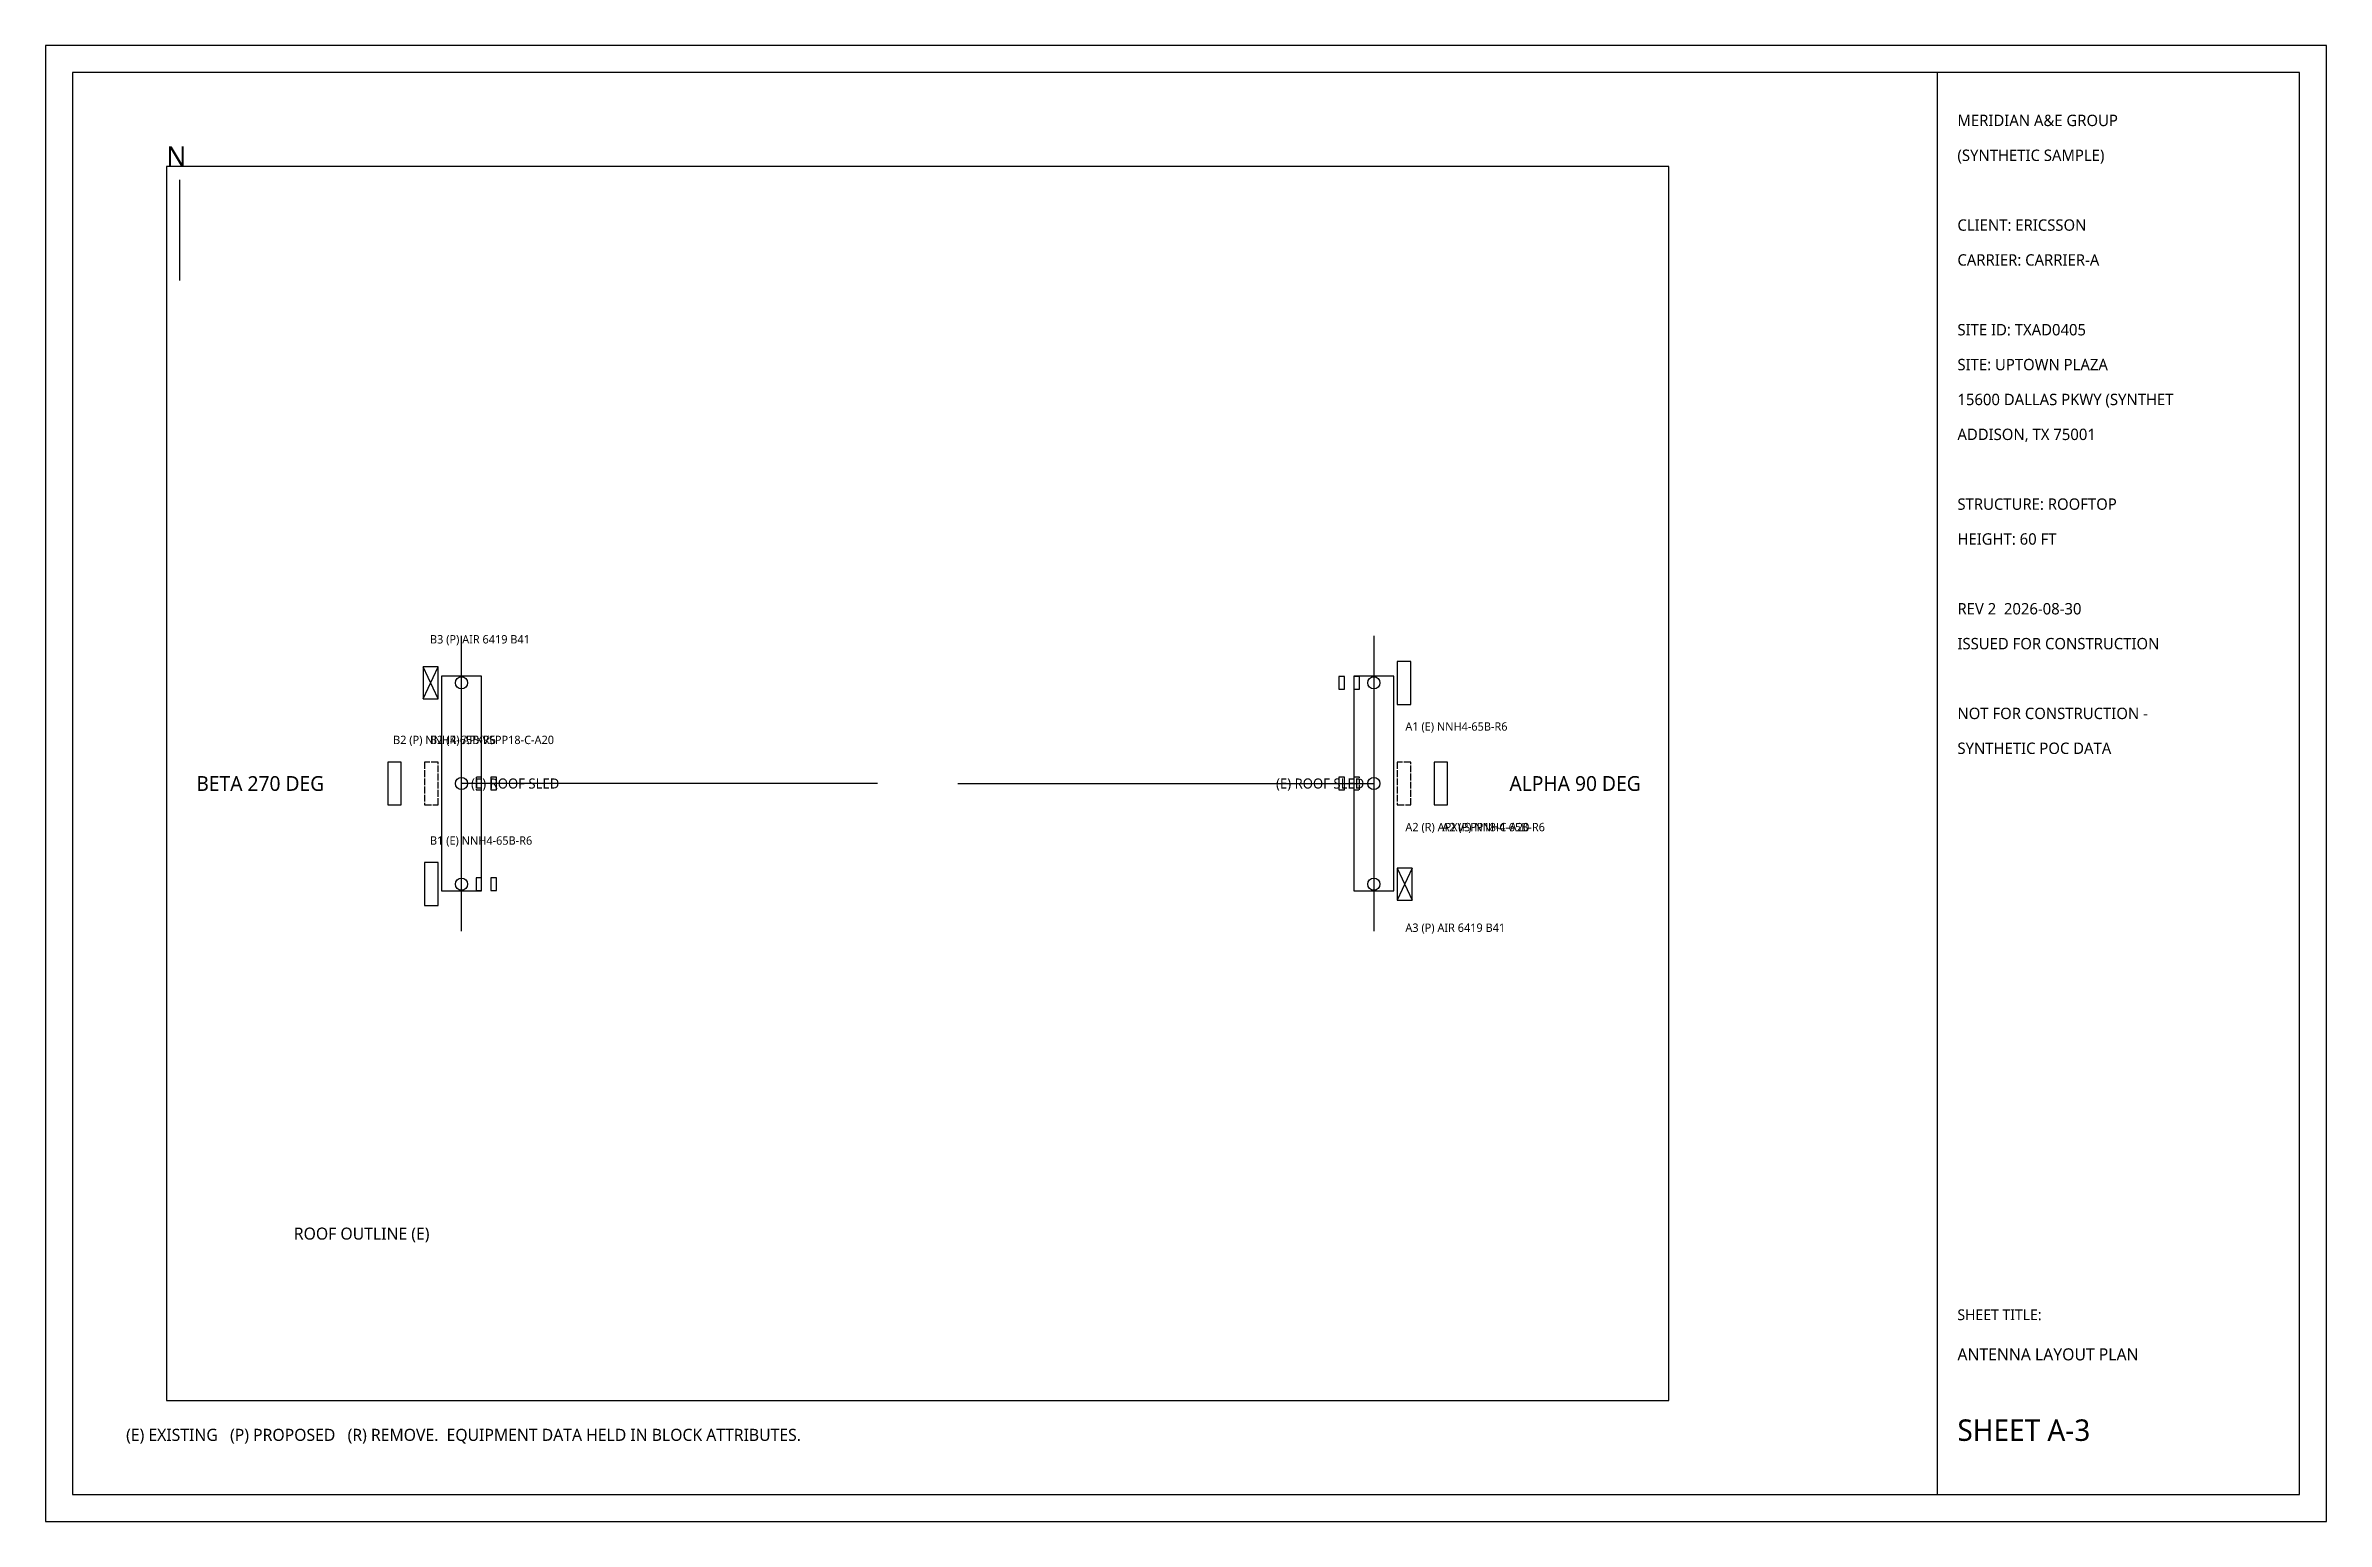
# Model space of a CAD drawing. Extents: x 0 to 1940, y 0 to 220.
# Drawn here: x 800 to 1140, y 0 to 220 of the extents above; entities that cross this region are included whole.
import ezdxf
from ezdxf.enums import TextEntityAlignment as Align

# ---------------------------------------------------------------- set-up
doc = ezdxf.new("R2010")
doc.units = 0
doc.linetypes.add('DASHED', pattern=[1.524, 1.27, -0.254])
for name, color, linetype in [('A-ANT-EXIST', 8, 'Continuous'), ('A-ANT-NEW', 1, 'Continuous'), ('A-ANT-REMOVE', 30, 'DASHED'), ('A-BORDER', 7, 'Continuous'), ('A-MOUNT', 5, 'Continuous'), ('A-RRU-EXIST', 8, 'Continuous'), ('A-RRU-NEW', 1, 'Continuous'), ('A-RRU-REMOVE', 30, 'DASHED'), ('A-STRUCT', 7, 'Continuous'), ('A-TEXT', 7, 'Continuous'), ('A-TITLE', 7, 'Continuous')]:
    doc.layers.add(name, color=color, linetype=linetype)
doc.styles.add('OpenSans', font='OpenSans-Regular.ttf')

msp = doc.modelspace()

# ---------------------------------------------------------------- texts
at = {"layer": 'A-TEXT', "style": 'OpenSans'}
for s, height, p in [('N', 3, (818, 202)), ('ROOF OUTLINE (E)', 1.8, (837, 42)), ('(E) EXISTING   (P) PROPOSED   (R) REMOVE.  EQUIPMENT DATA HELD IN BLOCK ATTRIBUTES.', 1.8, (812, 12))]:
    msp.add_text(s, height=height, dxfattribs=at).set_placement(p)
for s, p in [('B3 (P) AIR 6419 B41', (857.3, 131.5)), ('A1 (E) NNH4-65B-R6', (1002.7, 118.5)), ('B2 (P) NNH4-65B-R6', (851.8, 116.5)), ('B2 (R) APXVSPP18-C-A20', (857.3, 116.5)), ('B1 (E) NNH4-65B-R6', (857.3, 101.5)), ('A2 (R) APXVSPP18-C-A20', (1002.7, 103.5)), ('A2 (P) NNH4-65B-R6', (1008.2, 103.5)), ('A3 (P) AIR 6419 B41', (1002.7, 88.5))]:
    msp.add_text(s, height=1.25, dxfattribs=at).set_placement(p, align=Align.MIDDLE_LEFT)
for s, height, p in [('BETA 270 DEG', 2.2, (832, 110)), ('(E) ROOF SLED', 1.5, (870, 110)), ('(E) ROOF SLED', 1.5, (990, 110)), ('ALPHA 90 DEG', 2.2, (1028, 110))]:
    msp.add_text(s, height=height, dxfattribs=at).set_placement(p, align=Align.MIDDLE_CENTER)
at = {"layer": 'A-TITLE', "style": 'OpenSans'}
for s, height, p in [('MERIDIAN A&E GROUP', 1.7, (1085, 208)), ('(SYNTHETIC SAMPLE)', 1.7, (1085, 202.8)), ('CLIENT: ERICSSON', 1.7, (1085, 192.4)), ('CARRIER: CARRIER-A', 1.7, (1085, 187.2)), ('SITE ID: TXAD0405', 1.7, (1085, 176.8)), ('SITE: UPTOWN PLAZA', 1.7, (1085, 171.6)), ('15600 DALLAS PKWY (SYNTHET', 1.7, (1085, 166.4)), ('ADDISON, TX 75001', 1.7, (1085, 161.2)), ('STRUCTURE: ROOFTOP', 1.7, (1085, 150.8)), ('HEIGHT: 60 FT', 1.7, (1085, 145.6)), ('REV 2  2026-08-30', 1.7, (1085, 135.2)), ('ISSUED FOR CONSTRUCTION', 1.7, (1085, 130)), ('NOT FOR CONSTRUCTION -', 1.7, (1085, 119.6)), ('SYNTHETIC POC DATA', 1.7, (1085, 114.4)), ('SHEET TITLE:', 1.6, (1085, 30)), ('ANTENNA LAYOUT PLAN', 1.8, (1085, 24)), ('SHEET A-3', 3.2, (1085, 12))]:
    msp.add_text(s, height=height, dxfattribs=at).set_placement(p)

# ---------------------------------------------------------------- blocks, each defined once
blk = doc.blocks.new('SLED')
blk.add_lwpolyline([(-16, -3), (16, -3), (16, 3), (-16, 3)], close=True)
at = {"flags": 1}
for tag, p in [('SECTOR', (0, -3)), ('STATUS', (0, -4.6))]:
    blk.add_attdef(tag, p, '', height=1.2, dxfattribs=at)
blk = doc.blocks.new('PIPE')
blk.add_circle((0, 0), 0.9)
at = {"flags": 1}
for tag, p in [('SECTOR', (0, -3)), ('POSITION', (0, -4.6)), ('STATUS', (0, -6.2))]:
    blk.add_attdef(tag, p, '', height=1.2, dxfattribs=at)
blk = doc.blocks.new('ANT_PANEL')
blk.add_lwpolyline([(-4, 0), (4, 0), (4, 2.5), (-4, 2.5)], close=True)
at = {"flags": 1}
for tag, p in [('SECTOR', (0, -3)), ('POSITION', (0, -4.6)), ('STATUS', (0, -9.4)), ('MFR', (0, -6.2)), ('MODEL', (0, -7.8)), ('AZIMUTH', (0, -11)), ('RAD_CENTER_FT', (0, -12.6)), ('MECH_TILT', (0, -14.2))]:
    blk.add_attdef(tag, p, '', height=1.2, dxfattribs=at)
blk = doc.blocks.new('RRU')
blk.add_lwpolyline([(-1.6, 0), (1.6, 0), (1.6, 1.4), (-1.6, 1.4)], close=True)
at = {"flags": 1}
for tag, p in [('SECTOR', (0, -3)), ('POSITION', (0, -4.6)), ('MODEL', (0, -6.2)), ('STATUS', (0, -7.8)), ('BANDS', (0, -9.4))]:
    blk.add_attdef(tag, p, '', height=1.2, dxfattribs=at)
blk = doc.blocks.new('AAU')
for p, q in [((-3, 0), (3, 2.8)), ((-3, 2.8), (3, 0))]:
    blk.add_line(p, q)
blk.add_lwpolyline([(-3, 0), (3, 0), (3, 2.8), (-3, 2.8)], close=True)
at = {"flags": 1}
for tag, p in [('SECTOR', (0, -3)), ('POSITION', (0, -4.6)), ('STATUS', (0, -9.4)), ('MFR', (0, -6.2)), ('MODEL', (0, -7.8)), ('AZIMUTH', (0, -11)), ('RAD_CENTER_FT', (0, -12.6)), ('MECH_TILT', (0, -14.2))]:
    blk.add_attdef(tag, p, '', height=1.2, dxfattribs=at)

# ---------------------------------------------------------------- linework, layer by layer
at = {"layer": 'A-BORDER'}
for points in [[(800, 0), (1140, 0), (1140, 220), (800, 220)], [(804, 4), (1136, 4), (1136, 216), (804, 216)]]:
    msp.add_lwpolyline(points, close=True, dxfattribs=at)
at = {"layer": 'A-MOUNT'}
for p, q in [((862, 88), (862, 132)), ((998, 132), (998, 88)), ((924, 110), (862, 110)), ((936, 110), (998, 110))]:
    msp.add_line(p, q, dxfattribs=at)
at = {"layer": 'A-STRUCT'}
msp.add_lwpolyline([(818, 18), (1042, 18), (1042, 202), (818, 202)], close=True, dxfattribs=at)
at = {"layer": 'A-TEXT'}
msp.add_line((820, 185), (820, 200), dxfattribs=at)
at = {"layer": 'A-TITLE'}
msp.add_lwpolyline([(1082, 4), (1136, 4), (1136, 216), (1082, 216)], close=True, dxfattribs=at)

# ---------------------------------------------------------------- block references
at = {"layer": 'A-ANT-EXIST', "xscale": 0.8, "yscale": 0.8}
for p, rotation in [((1001.5, 125), -90), ((858.5, 95), -270)]:
    msp.add_blockref('ANT_PANEL', p, dxfattribs=dict(at, rotation=rotation))
at = {"layer": 'A-ANT-NEW', "xscale": 0.8, "yscale": 0.8}
for name, p, rotation in [('AAU', (858.5, 125), -270), ('ANT_PANEL', (853, 110), -270), ('ANT_PANEL', (1007, 110), -90), ('AAU', (1001.5, 95), -90)]:
    msp.add_blockref(name, p, dxfattribs=dict(at, rotation=rotation))
at = {"layer": 'A-ANT-REMOVE', "xscale": 0.8, "yscale": 0.8}
for p, rotation in [((858.5, 110), -270), ((1001.5, 110), -90)]:
    msp.add_blockref('ANT_PANEL', p, dxfattribs=dict(at, rotation=rotation))
at = {"layer": 'A-MOUNT'}
for p, rotation in [((862, 110), -270), ((998, 110), -90)]:
    msp.add_blockref('SLED', p, dxfattribs=dict(at, rotation=rotation))
for p in [(862, 125), (998, 125), (862, 110), (998, 110), (862, 95), (998, 95)]:
    msp.add_blockref('PIPE', p, dxfattribs=at)
at = {"layer": 'A-RRU-EXIST', "xscale": 0.6, "yscale": 0.6}
for p, rotation in [((992.8, 125), -90), ((995, 125), -90), ((865, 95), -270), ((867.2, 95), -270)]:
    msp.add_blockref('RRU', p, dxfattribs=dict(at, rotation=rotation))
at = {"layer": 'A-RRU-NEW', "xscale": 0.6, "yscale": 0.6}
for p, rotation in [((867.2, 110), -270), ((992.8, 110), -90)]:
    msp.add_blockref('RRU', p, dxfattribs=dict(at, rotation=rotation))
at = {"layer": 'A-RRU-REMOVE', "xscale": 0.6, "yscale": 0.6}
for p, rotation in [((865, 110), -270), ((995, 110), -90)]:
    msp.add_blockref('RRU', p, dxfattribs=dict(at, rotation=rotation))

msp.set_redraw_order([(e.dxf.handle, doc.entitydb.next_handle()) for e in msp.query("TEXT MTEXT ATTDEF DIMENSION ARC_DIMENSION")])  # texts and dimensions are drawn at this point

doc.saveas('drawing.dxf')
